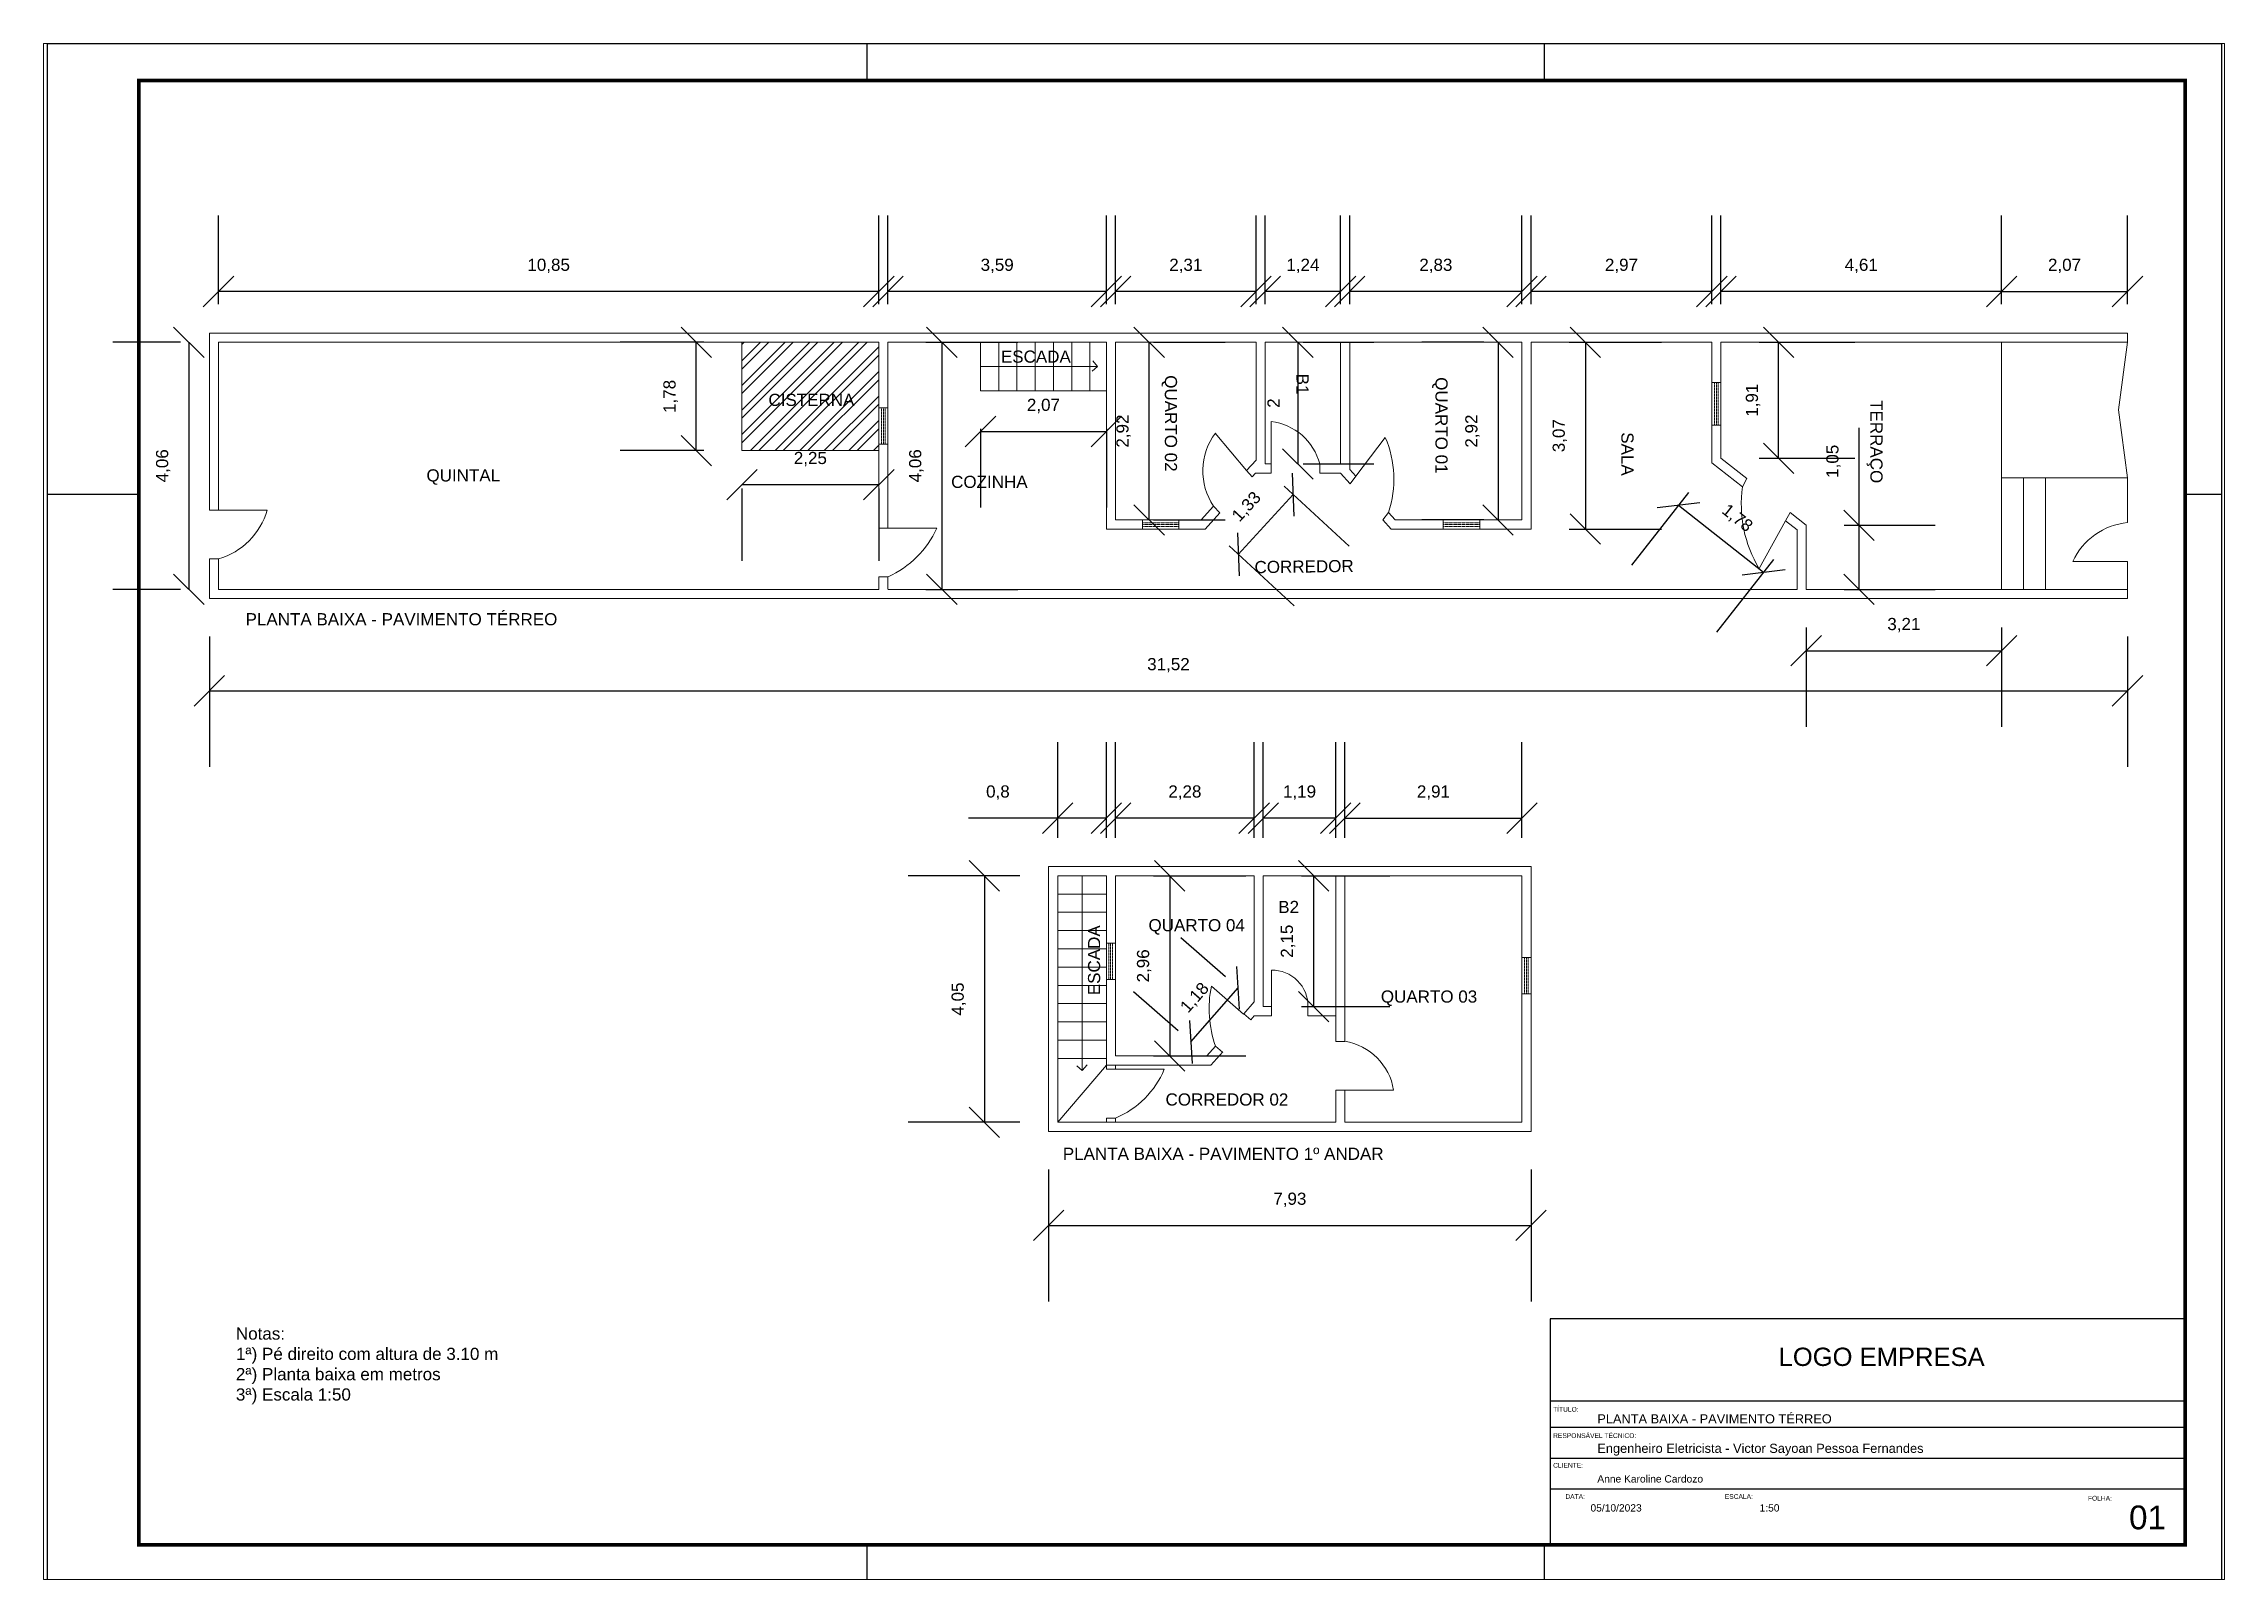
# Paper-space layout 'Layout1' of a CAD drawing. Header units: metres. Extents: x 57 to 29643, y 59 to 20891.
# The model-space entities are those that its viewports show. They can reach past a viewport. Long polylines and large blocks are cut down to what shows.
import ezdxf

# ---------------------------------------------------------------- set-up
doc = ezdxf.new("R2010")
doc.units = ezdxf.units.M
doc.linetypes.add('ACAD_ISO02W100', pattern=[15, 12, -3])
doc.layers.add('ARQ-FOLHA', color=7, linetype='Continuous')
for name, color, linetype, lineweight in [('JANELA', 250, 'Continuous', 15), ('PAREDES', 7, 'Continuous', 5), ('PORTAS', 8, 'Continuous', 5)]:
    doc.layers.add(name, color=color, linetype=linetype, lineweight=lineweight)
doc.styles.add('arial', font='arial.ttf')
doc.styles.get("Standard").update_dxf_attribs({"font": 'arial.ttf', "height": 0.2})
doc.dimstyles.new('ISO-25', dxfattribs={"dimtxt": 0.2, "dimasz": 0.5, "dimexe": 1.25, "dimexo": 0.625, "dimgap": 0.3, "dimtad": 1, "dimtxsty": 'Standard', "dimblk": 'OBLIQUE', "dimcen": 0.5, "dimadec": 0, "dimazin": 0, "dimtfac": 1, "dimtmove": 0, "dimatfit": 3, "dimldrblk": 'OBLIQUE', "dimfxl": 1, "dimarcsym": 0})

psp = doc.layouts.get("Layout1")

msp = doc.modelspace()

# ---------------------------------------------------------------- texts
at = {"layer": 'ARQ-FOLHA', "style": 'arial'}
for s, height, p in [('LOGO EMPRESA', 0.30079, (4162.872, 1416.791)), ('TÍTULO:', 0.0782, (4159.167, 1416.04)), ('PLANTA BAIXA - PAVIMENTO TÉRREO', 0.15039, (4159.893, 1415.847)), ('RESPONSÁVEL TÉCNICO:', 0.0782, (4159.167, 1415.607)), ('Engenheiro Eletricista - Victor Sayoan Pessoa Fernandes', 0.15039, (4159.893, 1415.363)), ('CLIENTE:', 0.0782, (4159.167, 1415.12)), ('Anne Karoline Cardozo', 0.12031, (4159.893, 1414.876)), ('DATA:', 0.0782, (4159.368, 1414.607)), ('05/10/2023', 0.1203, (4159.781, 1414.399)), ('ESCALA:', 0.0782, (4161.988, 1414.607)), ('1:50', 0.1203, (4162.559, 1414.399)), ('FOLHA:', 0.0782, (4167.955, 1414.579))]:
    msp.add_text(s, height=height, dxfattribs=at).set_placement(p)
msp.add_attdef('01', (4168.63, 1414.107), '01', height=0.391, dxfattribs=at)
at = {"layer": 'PAREDES', "char_height": 0.2, "attachment_point": 1}
for s, width, insert in [('ESCADA', 1.98707, (4150.093, 1433.474)), ('CISTERNA', 1.39339, (4146.273, 1432.763)), ('QUINTAL', 2.9231, (4140.654, 1431.522)), ('COZINHA', 1.84776, (4149.275, 1431.416)), ('PLANTA BAIXA - PAVIMENTO TÉRREO', 7.99162, (4137.682, 1429.159)), ('B2', 0.73094, (4154.65, 1424.432)), ('QUARTO 04', 1.61272, (4152.518, 1424.132)), ('QUARTO 03', 1.99575, (4156.336, 1422.96)), ('CORREDOR 02', 2.0304, (4152.798, 1421.269)), ('PLANTA BAIXA - PAVIMENTO 1º ANDAR', 6.00876, (4151.11, 1420.377)), ('Notas:\\P1ª) Pé direito com altura de 3.10 m\\P2ª) Planta baixa em metros\\P3ª) Escala 1:50', 6.61735, (4137.523, 1417.423))]:
    msp.add_mtext_dynamic_manual_height_columns(s, width=width, gutter_width=1, heights=[0], dxfattribs=dict(at, insert=insert))
for s, width, gutter_width, insert, rotation in [('QUARTO 02', 1.56444, 1, (4152.987, 1433.068), 270), ('B1', 0.8643, 1, (4155.15, 1433.093), 270), ('QUARTO 01', 2.40109, 1.5, (4157.433, 1433.036), 270), ('TERRAÇO', 2.61891, 12.5, (4164.58, 1432.659), 270), ('SALA', 2.86395, 1.5, (4160.488, 1432.131), 270), ('CORREDOR', 2.60757, 1, (4154.259, 1430.015), 0.7318), ('ESCADA', 2.0304, 1, (4151.524, 1422.882), 90)]:
    msp.add_mtext_dynamic_manual_height_columns(s, width=width, gutter_width=gutter_width, heights=[0], dxfattribs=dict(at, insert=insert, rotation=rotation))

# ---------------------------------------------------------------- blocks, each defined once
blk = doc.blocks.new('FOLHA A2')
at = {"layer": 'ARQ-FOLHA'}
for p, q in [((594, 0), (0, 0)), ((0, 0), (0, -420)), ((224, -10), (224, 0)), ((409, -10), (409, 0)), ((594, -420), (594, 0)), ((0, -123), (25, -123)), ((584, -123), (594, -123)), ((224, -420), (224, -410)), ((409, -420), (409, -410)), ((0, -420), (594, -420))]:
    blk.add_line(p, q, dxfattribs=at)
at = {"layer": 'ARQ-FOLHA', "const_width": 1}
blk.add_lwpolyline([(25, -410), (584, -410), (584, -10), (25, -10), (25, -410)], dxfattribs=at)
blk = doc.blocks.new('_Oblique')
at = {"color": 0, "linetype": 'ByBlock', "lineweight": -2}
blk.add_line((-0.5, -0.5), (0.5, 0.5), dxfattribs=at)
blk = doc.blocks.new('*D18')
at = {"layer": 'Defpoints', "color": 0, "transparency": 16777216}
for p in [(4137.087, 1429.4), (4168.605, 1429.4), (4168.605, 1427.883)]:
    blk.add_point(p, dxfattribs=at)
at = {"layer": 'PAREDES', "color": 0, "lineweight": -2, "transparency": 16777216}
for p, q in [((4137.087, 1428.775), (4137.087, 1426.633)), ((4168.605, 1428.775), (4168.605, 1426.633)), ((4137.087, 1427.883), (4168.605, 1427.883))]:
    blk.add_line(p, q, dxfattribs=at)
at = {"layer": 'PAREDES', "color": 0, "lineweight": -2, "transparency": 16777216, "xscale": 0.5, "yscale": 0.5, "zscale": 0.5, "rotation": 180}
blk.add_blockref('_Oblique', (4137.087, 1427.883), dxfattribs=at)
at = {"layer": 'PAREDES', "color": 0, "lineweight": -2, "transparency": 16777216, "xscale": 0.5, "yscale": 0.5, "zscale": 0.5}
blk.add_blockref('_Oblique', (4168.605, 1427.883), dxfattribs=at)
at = {"layer": 'PAREDES', "color": 0, "transparency": 16777216, "insert": (4152.846, 1428.303), "char_height": 0.2, "attachment_point": 5}
blk.add_mtext('31,52', dxfattribs=at)
blk = doc.blocks.new('*D19')
at = {"layer": 'Defpoints', "color": 0, "transparency": 16777216}
for p in [(4168.605, 1434.444), (4166.535, 1433.61), (4168.605, 1433.61)]:
    blk.add_point(p, dxfattribs=at)
at = {"layer": 'PAREDES', "color": 0, "lineweight": -2, "transparency": 16777216}
for p, q in [((4166.535, 1434.235), (4166.535, 1435.694)), ((4168.605, 1434.235), (4168.605, 1435.694)), ((4166.535, 1434.444), (4168.605, 1434.444))]:
    blk.add_line(p, q, dxfattribs=at)
at = {"layer": 'PAREDES', "color": 0, "lineweight": -2, "transparency": 16777216, "xscale": 0.5, "yscale": 0.5, "zscale": 0.5, "rotation": 180}
blk.add_blockref('_Oblique', (4166.535, 1434.444), dxfattribs=at)
at = {"layer": 'PAREDES', "color": 0, "lineweight": -2, "transparency": 16777216, "xscale": 0.5, "yscale": 0.5, "zscale": 0.5}
blk.add_blockref('_Oblique', (4168.605, 1434.444), dxfattribs=at)
at = {"layer": 'PAREDES', "color": 0, "transparency": 16777216, "insert": (4167.57, 1434.864), "char_height": 0.2, "attachment_point": 5}
blk.add_mtext('2,07', dxfattribs=at)
blk = doc.blocks.new('*D20')
at = {"layer": 'Defpoints', "color": 0, "transparency": 16777216}
for p in [(4161.925, 1434.444), (4161.925, 1433.61), (4166.535, 1433.61)]:
    blk.add_point(p, dxfattribs=at)
at = {"layer": 'PAREDES', "color": 0, "lineweight": -2, "transparency": 16777216}
for p, q in [((4161.925, 1434.235), (4161.925, 1435.694)), ((4166.535, 1434.235), (4166.535, 1435.694)), ((4166.535, 1434.444), (4161.925, 1434.444))]:
    blk.add_line(p, q, dxfattribs=at)
at = {"layer": 'PAREDES', "color": 0, "lineweight": -2, "transparency": 16777216, "xscale": 0.5, "yscale": 0.5, "zscale": 0.5, "rotation": 180}
blk.add_blockref('_Oblique', (4161.925, 1434.444), dxfattribs=at)
at = {"layer": 'PAREDES', "color": 0, "lineweight": -2, "transparency": 16777216, "xscale": 0.5, "yscale": 0.5, "zscale": 0.5}
blk.add_blockref('_Oblique', (4166.535, 1434.444), dxfattribs=at)
at = {"layer": 'PAREDES', "color": 0, "transparency": 16777216, "insert": (4164.23, 1434.864), "char_height": 0.2, "attachment_point": 5}
blk.add_mtext('4,61', dxfattribs=at)
blk = doc.blocks.new('*D21')
at = {"layer": 'Defpoints', "color": 0, "transparency": 16777216}
for p in [(4158.805, 1434.444), (4158.805, 1433.61), (4161.775, 1433.61)]:
    blk.add_point(p, dxfattribs=at)
at = {"layer": 'PAREDES', "color": 0, "lineweight": -2, "transparency": 16777216}
for p, q in [((4158.805, 1434.235), (4158.805, 1435.694)), ((4161.775, 1434.235), (4161.775, 1435.694)), ((4161.775, 1434.444), (4158.805, 1434.444))]:
    blk.add_line(p, q, dxfattribs=at)
at = {"layer": 'PAREDES', "color": 0, "lineweight": -2, "transparency": 16777216, "xscale": 0.5, "yscale": 0.5, "zscale": 0.5, "rotation": 180}
blk.add_blockref('_Oblique', (4158.805, 1434.444), dxfattribs=at)
at = {"layer": 'PAREDES', "color": 0, "lineweight": -2, "transparency": 16777216, "xscale": 0.5, "yscale": 0.5, "zscale": 0.5}
blk.add_blockref('_Oblique', (4161.775, 1434.444), dxfattribs=at)
at = {"layer": 'PAREDES', "color": 0, "transparency": 16777216, "insert": (4160.29, 1434.864), "char_height": 0.2, "attachment_point": 5}
blk.add_mtext('2,97', dxfattribs=at)
blk = doc.blocks.new('*D22')
at = {"layer": 'Defpoints', "color": 0, "transparency": 16777216}
for p in [(4155.825, 1434.444), (4155.825, 1433.61), (4158.655, 1433.61)]:
    blk.add_point(p, dxfattribs=at)
at = {"layer": 'PAREDES', "color": 0, "lineweight": -2, "transparency": 16777216}
for p, q in [((4155.825, 1434.235), (4155.825, 1435.694)), ((4158.655, 1434.235), (4158.655, 1435.694)), ((4158.655, 1434.444), (4155.825, 1434.444))]:
    blk.add_line(p, q, dxfattribs=at)
at = {"layer": 'PAREDES', "color": 0, "lineweight": -2, "transparency": 16777216, "xscale": 0.5, "yscale": 0.5, "zscale": 0.5, "rotation": 180}
blk.add_blockref('_Oblique', (4155.825, 1434.444), dxfattribs=at)
at = {"layer": 'PAREDES', "color": 0, "lineweight": -2, "transparency": 16777216, "xscale": 0.5, "yscale": 0.5, "zscale": 0.5}
blk.add_blockref('_Oblique', (4158.655, 1434.444), dxfattribs=at)
at = {"layer": 'PAREDES', "color": 0, "transparency": 16777216, "insert": (4157.24, 1434.864), "char_height": 0.2, "attachment_point": 5}
blk.add_mtext('2,83', dxfattribs=at)
blk = doc.blocks.new('*D23')
at = {"layer": 'Defpoints', "color": 0, "transparency": 16777216}
for p in [(4154.435, 1434.444), (4154.435, 1433.61), (4155.675, 1433.61)]:
    blk.add_point(p, dxfattribs=at)
at = {"layer": 'PAREDES', "color": 0, "lineweight": -2, "transparency": 16777216}
for p, q in [((4154.435, 1434.235), (4154.435, 1435.694)), ((4155.675, 1434.235), (4155.675, 1435.694)), ((4155.675, 1434.444), (4154.435, 1434.444))]:
    blk.add_line(p, q, dxfattribs=at)
at = {"layer": 'PAREDES', "color": 0, "lineweight": -2, "transparency": 16777216, "xscale": 0.5, "yscale": 0.5, "zscale": 0.5, "rotation": 180}
blk.add_blockref('_Oblique', (4154.435, 1434.444), dxfattribs=at)
at = {"layer": 'PAREDES', "color": 0, "lineweight": -2, "transparency": 16777216, "xscale": 0.5, "yscale": 0.5, "zscale": 0.5}
blk.add_blockref('_Oblique', (4155.675, 1434.444), dxfattribs=at)
at = {"layer": 'PAREDES', "color": 0, "transparency": 16777216, "insert": (4155.055, 1434.864), "char_height": 0.2, "attachment_point": 5}
blk.add_mtext('1,24', dxfattribs=at)
blk = doc.blocks.new('*D24')
at = {"layer": 'Defpoints', "color": 0, "transparency": 16777216}
for p in [(4151.977, 1434.444), (4151.977, 1433.61), (4154.285, 1433.61)]:
    blk.add_point(p, dxfattribs=at)
at = {"layer": 'PAREDES', "color": 0, "lineweight": -2, "transparency": 16777216}
for p, q in [((4151.977, 1434.235), (4151.977, 1435.694)), ((4154.285, 1434.235), (4154.285, 1435.694)), ((4154.285, 1434.444), (4151.977, 1434.444))]:
    blk.add_line(p, q, dxfattribs=at)
at = {"layer": 'PAREDES', "color": 0, "lineweight": -2, "transparency": 16777216, "xscale": 0.5, "yscale": 0.5, "zscale": 0.5, "rotation": 180}
blk.add_blockref('_Oblique', (4151.977, 1434.444), dxfattribs=at)
at = {"layer": 'PAREDES', "color": 0, "lineweight": -2, "transparency": 16777216, "xscale": 0.5, "yscale": 0.5, "zscale": 0.5}
blk.add_blockref('_Oblique', (4154.285, 1434.444), dxfattribs=at)
at = {"layer": 'PAREDES', "color": 0, "transparency": 16777216, "insert": (4153.131, 1434.864), "char_height": 0.2, "attachment_point": 5}
blk.add_mtext('2,31', dxfattribs=at)
blk = doc.blocks.new('*D25')
at = {"layer": 'Defpoints', "color": 0, "transparency": 16777216}
for p in [(4148.237, 1434.444), (4148.237, 1433.61), (4151.827, 1433.61)]:
    blk.add_point(p, dxfattribs=at)
at = {"layer": 'PAREDES', "color": 0, "lineweight": -2, "transparency": 16777216}
for p, q in [((4148.237, 1434.235), (4148.237, 1435.694)), ((4151.827, 1434.235), (4151.827, 1435.694)), ((4151.827, 1434.444), (4148.237, 1434.444))]:
    blk.add_line(p, q, dxfattribs=at)
at = {"layer": 'PAREDES', "color": 0, "lineweight": -2, "transparency": 16777216, "xscale": 0.5, "yscale": 0.5, "zscale": 0.5, "rotation": 180}
blk.add_blockref('_Oblique', (4148.237, 1434.444), dxfattribs=at)
at = {"layer": 'PAREDES', "color": 0, "lineweight": -2, "transparency": 16777216, "xscale": 0.5, "yscale": 0.5, "zscale": 0.5}
blk.add_blockref('_Oblique', (4151.827, 1434.444), dxfattribs=at)
at = {"layer": 'PAREDES', "color": 0, "transparency": 16777216, "insert": (4150.032, 1434.864), "char_height": 0.2, "attachment_point": 5}
blk.add_mtext('3,59', dxfattribs=at)
blk = doc.blocks.new('*D26')
at = {"layer": 'Defpoints', "color": 0, "transparency": 16777216}
for p in [(4137.237, 1434.444), (4137.237, 1433.61), (4148.087, 1433.61)]:
    blk.add_point(p, dxfattribs=at)
at = {"layer": 'PAREDES', "color": 0, "lineweight": -2, "transparency": 16777216}
for p, q in [((4137.237, 1434.235), (4137.237, 1435.694)), ((4148.087, 1434.235), (4148.087, 1435.694)), ((4148.087, 1434.444), (4137.237, 1434.444))]:
    blk.add_line(p, q, dxfattribs=at)
at = {"layer": 'PAREDES', "color": 0, "lineweight": -2, "transparency": 16777216, "xscale": 0.5, "yscale": 0.5, "zscale": 0.5, "rotation": 180}
blk.add_blockref('_Oblique', (4137.237, 1434.444), dxfattribs=at)
at = {"layer": 'PAREDES', "color": 0, "lineweight": -2, "transparency": 16777216, "xscale": 0.5, "yscale": 0.5, "zscale": 0.5}
blk.add_blockref('_Oblique', (4148.087, 1434.444), dxfattribs=at)
at = {"layer": 'PAREDES', "color": 0, "transparency": 16777216, "insert": (4142.662, 1434.864), "char_height": 0.2, "attachment_point": 5}
blk.add_mtext('10,85', dxfattribs=at)
blk = doc.blocks.new('*D27')
at = {"layer": 'Defpoints', "color": 0, "transparency": 16777216}
for p in [(4137.237, 1433.61), (4136.75, 1429.55), (4137.237, 1429.55)]:
    blk.add_point(p, dxfattribs=at)
at = {"layer": 'PAREDES', "color": 0, "lineweight": -2, "transparency": 16777216}
for p, q in [((4136.612, 1433.61), (4135.5, 1433.61)), ((4136.75, 1433.61), (4136.75, 1429.55)), ((4136.612, 1429.55), (4135.5, 1429.55))]:
    blk.add_line(p, q, dxfattribs=at)
at = {"layer": 'PAREDES', "color": 0, "lineweight": -2, "transparency": 16777216, "xscale": 0.5, "yscale": 0.5, "zscale": 0.5}
for p, rotation in [((4136.75, 1433.61), 90), ((4136.75, 1429.55), 270)]:
    blk.add_blockref('_Oblique', p, dxfattribs=dict(at, rotation=rotation))
at = {"layer": 'PAREDES', "color": 0, "transparency": 16777216, "insert": (4136.329, 1431.58), "char_height": 0.2, "attachment_point": 5, "rotation": 90}
blk.add_mtext('4,06', dxfattribs=at)
blk = doc.blocks.new('*D28')
at = {"layer": 'Defpoints', "color": 0, "transparency": 16777216}
for p in [(4145.087, 1433.61), (4145.837, 1433.61), (4145.837, 1431.83)]:
    blk.add_point(p, dxfattribs=at)
at = {"layer": 'PAREDES', "color": 0, "lineweight": -2, "transparency": 16777216}
for p, q in [((4145.212, 1433.61), (4143.837, 1433.61)), ((4145.087, 1431.83), (4145.087, 1433.61)), ((4145.212, 1431.83), (4143.837, 1431.83))]:
    blk.add_line(p, q, dxfattribs=at)
at = {"layer": 'PAREDES', "color": 0, "lineweight": -2, "transparency": 16777216, "xscale": 0.5, "yscale": 0.5, "zscale": 0.5}
for p, rotation in [((4145.087, 1433.61), 90), ((4145.087, 1431.83), 270)]:
    blk.add_blockref('_Oblique', p, dxfattribs=dict(at, rotation=rotation))
at = {"layer": 'PAREDES', "color": 0, "transparency": 16777216, "insert": (4144.666, 1432.72), "char_height": 0.2, "attachment_point": 5, "rotation": 90}
blk.add_mtext('1,78', dxfattribs=at)
blk = doc.blocks.new('*D29')
at = {"layer": 'Defpoints', "color": 0, "transparency": 16777216}
for p in [(4145.837, 1431.83), (4148.087, 1431.83), (4148.087, 1431.27)]:
    blk.add_point(p, dxfattribs=at)
at = {"layer": 'PAREDES', "color": 0, "lineweight": -2, "transparency": 16777216}
for p, q in [((4145.837, 1431.27), (4148.087, 1431.27)), ((4145.837, 1431.205), (4145.837, 1430.02)), ((4148.087, 1431.205), (4148.087, 1430.02))]:
    blk.add_line(p, q, dxfattribs=at)
at = {"layer": 'PAREDES', "color": 0, "lineweight": -2, "transparency": 16777216, "xscale": 0.5, "yscale": 0.5, "zscale": 0.5, "rotation": 180}
blk.add_blockref('_Oblique', (4145.837, 1431.27), dxfattribs=at)
at = {"layer": 'PAREDES', "color": 0, "lineweight": -2, "transparency": 16777216, "xscale": 0.5, "yscale": 0.5, "zscale": 0.5}
blk.add_blockref('_Oblique', (4148.087, 1431.27), dxfattribs=at)
at = {"layer": 'PAREDES', "color": 0, "transparency": 16777216, "insert": (4146.962, 1431.69), "char_height": 0.2, "attachment_point": 5}
blk.add_mtext('2,25', dxfattribs=at)
blk = doc.blocks.new('*D30')
at = {"layer": 'Defpoints', "color": 0, "transparency": 16777216}
for p in [(4148.237, 1433.61), (4148.237, 1429.55), (4149.123, 1429.55)]:
    blk.add_point(p, dxfattribs=at)
at = {"layer": 'PAREDES', "color": 0, "lineweight": -2, "transparency": 16777216}
for p, q in [((4148.862, 1433.61), (4150.373, 1433.61)), ((4149.123, 1433.61), (4149.123, 1429.55)), ((4148.862, 1429.55), (4150.373, 1429.55))]:
    blk.add_line(p, q, dxfattribs=at)
at = {"layer": 'PAREDES', "color": 0, "lineweight": -2, "transparency": 16777216, "xscale": 0.5, "yscale": 0.5, "zscale": 0.5}
for p, rotation in [((4149.123, 1433.61), 90), ((4149.123, 1429.55), 270)]:
    blk.add_blockref('_Oblique', p, dxfattribs=dict(at, rotation=rotation))
at = {"layer": 'PAREDES', "color": 0, "transparency": 16777216, "insert": (4148.703, 1431.58), "char_height": 0.2, "attachment_point": 5, "rotation": 90}
blk.add_mtext('4,06', dxfattribs=at)
blk = doc.blocks.new('*D31')
at = {"layer": 'Defpoints', "color": 0, "transparency": 16777216}
for p in [(4149.757, 1432.81), (4151.827, 1432.81), (4151.827, 1432.143)]:
    blk.add_point(p, dxfattribs=at)
at = {"layer": 'PAREDES', "color": 0, "lineweight": -2, "transparency": 16777216}
for p, q in [((4149.757, 1432.185), (4149.757, 1430.893)), ((4149.757, 1432.143), (4151.827, 1432.143)), ((4151.827, 1432.185), (4151.827, 1430.893))]:
    blk.add_line(p, q, dxfattribs=at)
at = {"layer": 'PAREDES', "color": 0, "lineweight": -2, "transparency": 16777216, "xscale": 0.5, "yscale": 0.5, "zscale": 0.5, "rotation": 180}
blk.add_blockref('_Oblique', (4149.757, 1432.143), dxfattribs=at)
at = {"layer": 'PAREDES', "color": 0, "lineweight": -2, "transparency": 16777216, "xscale": 0.5, "yscale": 0.5, "zscale": 0.5}
blk.add_blockref('_Oblique', (4151.827, 1432.143), dxfattribs=at)
at = {"layer": 'PAREDES', "color": 0, "transparency": 16777216, "insert": (4150.792, 1432.563), "char_height": 0.2, "attachment_point": 5}
blk.add_mtext('2,07', dxfattribs=at)
blk = doc.blocks.new('*D32')
at = {"layer": 'Defpoints', "color": 0, "transparency": 16777216}
for p in [(4151.977, 1433.61), (4152.53, 1433.61), (4151.977, 1430.69)]:
    blk.add_point(p, dxfattribs=at)
at = {"layer": 'PAREDES', "color": 0, "lineweight": -2, "transparency": 16777216}
for p, q in [((4152.53, 1430.69), (4152.53, 1433.61)), ((4152.602, 1433.61), (4153.78, 1433.61)), ((4152.602, 1430.69), (4153.78, 1430.69))]:
    blk.add_line(p, q, dxfattribs=at)
at = {"layer": 'PAREDES', "color": 0, "lineweight": -2, "transparency": 16777216, "xscale": 0.5, "yscale": 0.5, "zscale": 0.5}
for p, rotation in [((4152.53, 1433.61), 90), ((4152.53, 1430.69), 270)]:
    blk.add_blockref('_Oblique', p, dxfattribs=dict(at, rotation=rotation))
at = {"layer": 'PAREDES', "color": 0, "transparency": 16777216, "insert": (4152.109, 1432.15), "char_height": 0.2, "attachment_point": 5, "rotation": 90}
blk.add_mtext('2,92', dxfattribs=at)
blk = doc.blocks.new('*D33')
at = {"layer": 'Defpoints', "color": 0, "transparency": 16777216}
for p in [(4154.435, 1433.61), (4154.435, 1431.61), (4154.972, 1431.61)]:
    blk.add_point(p, dxfattribs=at)
at = {"layer": 'PAREDES', "color": 0, "lineweight": -2, "transparency": 16777216}
for p, q in [((4154.972, 1433.61), (4154.972, 1431.61)), ((4155.06, 1433.61), (4156.222, 1433.61)), ((4155.06, 1431.61), (4156.222, 1431.61))]:
    blk.add_line(p, q, dxfattribs=at)
at = {"layer": 'PAREDES', "color": 0, "lineweight": -2, "transparency": 16777216, "xscale": 0.5, "yscale": 0.5, "zscale": 0.5}
for p, rotation in [((4154.972, 1433.61), 90), ((4154.972, 1431.61), 270)]:
    blk.add_blockref('_Oblique', p, dxfattribs=dict(at, rotation=rotation))
at = {"layer": 'PAREDES', "color": 0, "transparency": 16777216, "insert": (4154.572, 1432.61), "char_height": 0.2, "attachment_point": 5, "rotation": 90}
blk.add_mtext('2', dxfattribs=at)
blk = doc.blocks.new('*D34')
at = {"layer": 'Defpoints', "color": 0, "transparency": 16777216}
for p in [(4158.655, 1433.61), (4158.262, 1430.69), (4158.655, 1430.69)]:
    blk.add_point(p, dxfattribs=at)
at = {"layer": 'PAREDES', "color": 0, "lineweight": -2, "transparency": 16777216}
for p, q in [((4158.03, 1433.61), (4157.012, 1433.61)), ((4158.262, 1433.61), (4158.262, 1430.69)), ((4158.03, 1430.69), (4157.012, 1430.69))]:
    blk.add_line(p, q, dxfattribs=at)
at = {"layer": 'PAREDES', "color": 0, "lineweight": -2, "transparency": 16777216, "xscale": 0.5, "yscale": 0.5, "zscale": 0.5}
for p, rotation in [((4158.262, 1433.61), 90), ((4158.262, 1430.69), 270)]:
    blk.add_blockref('_Oblique', p, dxfattribs=dict(at, rotation=rotation))
at = {"layer": 'PAREDES', "color": 0, "transparency": 16777216, "insert": (4157.842, 1432.15), "char_height": 0.2, "attachment_point": 5, "rotation": 90}
blk.add_mtext('2,92', dxfattribs=at)
blk = doc.blocks.new('*D35')
at = {"layer": 'Defpoints', "color": 0, "transparency": 16777216}
for p in [(4158.805, 1433.61), (4158.805, 1430.54), (4159.697, 1430.54)]:
    blk.add_point(p, dxfattribs=at)
at = {"layer": 'PAREDES', "color": 0, "lineweight": -2, "transparency": 16777216}
for p, q in [((4159.43, 1433.61), (4160.947, 1433.61)), ((4159.697, 1433.61), (4159.697, 1430.54)), ((4159.43, 1430.54), (4160.947, 1430.54))]:
    blk.add_line(p, q, dxfattribs=at)
at = {"layer": 'PAREDES', "color": 0, "lineweight": -2, "transparency": 16777216, "xscale": 0.5, "yscale": 0.5, "zscale": 0.5}
for p, rotation in [((4159.697, 1433.61), 90), ((4159.697, 1430.54), 270)]:
    blk.add_blockref('_Oblique', p, dxfattribs=dict(at, rotation=rotation))
at = {"layer": 'PAREDES', "color": 0, "transparency": 16777216, "insert": (4159.277, 1432.075), "char_height": 0.2, "attachment_point": 5, "rotation": 90}
blk.add_mtext('3,07', dxfattribs=at)
blk = doc.blocks.new('*D36')
at = {"layer": 'Defpoints', "color": 0, "transparency": 16777216}
for p in [(4163.325, 1429.55), (4166.535, 1429.55), (4166.535, 1428.542)]:
    blk.add_point(p, dxfattribs=at)
at = {"layer": 'PAREDES', "color": 0, "lineweight": -2, "transparency": 16777216}
for p, q in [((4163.325, 1428.925), (4163.325, 1427.292)), ((4166.535, 1428.925), (4166.535, 1427.292)), ((4163.325, 1428.542), (4166.535, 1428.542))]:
    blk.add_line(p, q, dxfattribs=at)
at = {"layer": 'PAREDES', "color": 0, "lineweight": -2, "transparency": 16777216, "xscale": 0.5, "yscale": 0.5, "zscale": 0.5, "rotation": 180}
blk.add_blockref('_Oblique', (4163.325, 1428.542), dxfattribs=at)
at = {"layer": 'PAREDES', "color": 0, "lineweight": -2, "transparency": 16777216, "xscale": 0.5, "yscale": 0.5, "zscale": 0.5}
blk.add_blockref('_Oblique', (4166.535, 1428.542), dxfattribs=at)
at = {"layer": 'PAREDES', "color": 0, "transparency": 16777216, "insert": (4164.93, 1428.962), "char_height": 0.2, "attachment_point": 5}
blk.add_mtext('3,21', dxfattribs=at)
blk = doc.blocks.new('*D37')
at = {"layer": 'Defpoints', "color": 0, "transparency": 16777216}
for p in [(4161.925, 1433.61), (4162.872, 1433.61), (4161.925, 1431.703)]:
    blk.add_point(p, dxfattribs=at)
at = {"layer": 'PAREDES', "color": 0, "lineweight": -2, "transparency": 16777216}
for p, q in [((4162.55, 1433.61), (4164.122, 1433.61)), ((4162.872, 1431.703), (4162.872, 1433.61)), ((4162.55, 1431.703), (4164.122, 1431.703))]:
    blk.add_line(p, q, dxfattribs=at)
at = {"layer": 'PAREDES', "color": 0, "lineweight": -2, "transparency": 16777216, "xscale": 0.5, "yscale": 0.5, "zscale": 0.5}
for p, rotation in [((4162.872, 1433.61), 90), ((4162.872, 1431.703), 270)]:
    blk.add_blockref('_Oblique', p, dxfattribs=dict(at, rotation=rotation))
at = {"layer": 'PAREDES', "color": 0, "transparency": 16777216, "insert": (4162.452, 1432.657), "char_height": 0.2, "attachment_point": 5, "rotation": 90}
blk.add_mtext('1,91', dxfattribs=at)
blk = doc.blocks.new('*D38')
at = {"layer": 'Defpoints', "color": 0, "transparency": 16777216}
for p in [(4163.325, 1430.603), (4164.194, 1430.603), (4163.325, 1429.55)]:
    blk.add_point(p, dxfattribs=at)
at = {"layer": 'PAREDES', "color": 0, "lineweight": -2, "transparency": 16777216}
for p, q in [((4164.194, 1430.603), (4164.194, 1432.205)), ((4163.95, 1430.603), (4165.444, 1430.603)), ((4164.194, 1429.55), (4164.194, 1430.603)), ((4163.95, 1429.55), (4165.444, 1429.55))]:
    blk.add_line(p, q, dxfattribs=at)
at = {"layer": 'PAREDES', "color": 0, "lineweight": -2, "transparency": 16777216, "xscale": 0.5, "yscale": 0.5, "zscale": 0.5}
for p, rotation in [((4164.194, 1430.603), 90), ((4164.194, 1429.55), 270)]:
    blk.add_blockref('_Oblique', p, dxfattribs=dict(at, rotation=rotation))
at = {"layer": 'PAREDES', "color": 0, "transparency": 16777216, "insert": (4163.774, 1431.654), "char_height": 0.2, "attachment_point": 5, "rotation": 90}
blk.add_mtext('1,05', dxfattribs=at)
blk = doc.blocks.new('*D39')
at = {"layer": 'Defpoints', "color": 0, "transparency": 16777216}
for p in [(4161.775, 1431.63), (4163.175, 1430.53), (4162.626, 1429.832)]:
    blk.add_point(p, dxfattribs=at)
at = {"layer": 'PAREDES', "color": 0, "lineweight": -2, "transparency": 16777216}
for p, q in [((4161.389, 1431.139), (4160.454, 1429.949)), ((4161.226, 1430.932), (4162.626, 1429.832)), ((4162.789, 1430.039), (4161.854, 1428.849))]:
    blk.add_line(p, q, dxfattribs=at)
at = {"layer": 'PAREDES', "color": 0, "lineweight": -2, "transparency": 16777216, "xscale": 0.5, "yscale": 0.5, "zscale": 0.5}
for p, rotation in [((4161.226, 1430.932), 141.8427734126375), ((4162.626, 1429.832), 321.8427734126375)]:
    blk.add_blockref('_Oblique', p, dxfattribs=dict(at, rotation=rotation))
at = {"layer": 'PAREDES', "color": 0, "transparency": 16777216, "insert": (4162.186, 1430.712), "char_height": 0.2, "attachment_point": 5, "rotation": 321.8428}
blk.add_mtext('1,78', dxfattribs=at)
blk = doc.blocks.new('*D40')
at = {"layer": 'Defpoints', "color": 0, "transparency": 16777216}
for p in [(4154.285, 1431.672), (4154.898, 1431.107), (4153.381, 1430.69)]:
    blk.add_point(p, dxfattribs=at)
at = {"layer": 'PAREDES', "color": 0, "lineweight": -2, "transparency": 16777216}
for p, q in [((4154.745, 1431.248), (4155.818, 1430.26)), ((4153.994, 1430.125), (4154.898, 1431.107)), ((4153.841, 1430.267), (4154.914, 1429.278))]:
    blk.add_line(p, q, dxfattribs=at)
at = {"layer": 'PAREDES', "color": 0, "lineweight": -2, "transparency": 16777216, "xscale": 0.5, "yscale": 0.5, "zscale": 0.5}
for p, rotation in [((4154.898, 1431.107), 47.35768746748315), ((4153.994, 1430.125), 227.3576874674832)]:
    blk.add_blockref('_Oblique', p, dxfattribs=dict(at, rotation=rotation))
at = {"layer": 'PAREDES', "color": 0, "transparency": 16777216, "insert": (4154.137, 1430.901), "char_height": 0.2, "attachment_point": 5, "rotation": 47.3577}
blk.add_mtext('1,33', dxfattribs=at)
blk = doc.blocks.new('*D41')
at = {"layer": 'Defpoints', "color": 0, "transparency": 16777216}
for p in [(4150.877, 1420.644), (4158.805, 1420.644), (4158.805, 1419.1)]:
    blk.add_point(p, dxfattribs=at)
at = {"layer": 'PAREDES', "color": 0, "lineweight": -2, "transparency": 16777216}
for p, q in [((4150.877, 1420.019), (4150.877, 1417.85)), ((4158.805, 1420.019), (4158.805, 1417.85)), ((4150.877, 1419.1), (4158.805, 1419.1))]:
    blk.add_line(p, q, dxfattribs=at)
at = {"layer": 'PAREDES', "color": 0, "lineweight": -2, "transparency": 16777216, "xscale": 0.5, "yscale": 0.5, "zscale": 0.5, "rotation": 180}
blk.add_blockref('_Oblique', (4150.877, 1419.1), dxfattribs=at)
at = {"layer": 'PAREDES', "color": 0, "lineweight": -2, "transparency": 16777216, "xscale": 0.5, "yscale": 0.5, "zscale": 0.5}
blk.add_blockref('_Oblique', (4158.805, 1419.1), dxfattribs=at)
at = {"layer": 'PAREDES', "color": 0, "transparency": 16777216, "insert": (4154.841, 1419.52), "char_height": 0.2, "attachment_point": 5}
blk.add_mtext('7,93', dxfattribs=at)
blk = doc.blocks.new('*D42')
at = {"layer": 'Defpoints', "color": 0, "transparency": 16777216}
for p in [(4158.655, 1425.79), (4155.745, 1424.844), (4158.655, 1424.844)]:
    blk.add_point(p, dxfattribs=at)
at = {"layer": 'PAREDES', "color": 0, "lineweight": -2, "transparency": 16777216}
for p, q in [((4155.745, 1425.469), (4155.745, 1427.04)), ((4158.655, 1425.469), (4158.655, 1427.04)), ((4155.745, 1425.79), (4158.655, 1425.79))]:
    blk.add_line(p, q, dxfattribs=at)
at = {"layer": 'PAREDES', "color": 0, "lineweight": -2, "transparency": 16777216, "xscale": 0.5, "yscale": 0.5, "zscale": 0.5, "rotation": 180}
blk.add_blockref('_Oblique', (4155.745, 1425.79), dxfattribs=at)
at = {"layer": 'PAREDES', "color": 0, "lineweight": -2, "transparency": 16777216, "xscale": 0.5, "yscale": 0.5, "zscale": 0.5}
blk.add_blockref('_Oblique', (4158.655, 1425.79), dxfattribs=at)
at = {"layer": 'PAREDES', "color": 0, "transparency": 16777216, "insert": (4157.2, 1426.211), "char_height": 0.2, "attachment_point": 5}
blk.add_mtext('2,91', dxfattribs=at)
blk = doc.blocks.new('*D43')
at = {"layer": 'Defpoints', "color": 0, "transparency": 16777216}
for p in [(4154.405, 1425.79), (4154.405, 1424.844), (4155.595, 1424.844)]:
    blk.add_point(p, dxfattribs=at)
at = {"layer": 'PAREDES', "color": 0, "lineweight": -2, "transparency": 16777216}
for p, q in [((4154.405, 1425.469), (4154.405, 1427.04)), ((4155.595, 1425.469), (4155.595, 1427.04)), ((4155.595, 1425.79), (4154.405, 1425.79))]:
    blk.add_line(p, q, dxfattribs=at)
at = {"layer": 'PAREDES', "color": 0, "lineweight": -2, "transparency": 16777216, "xscale": 0.5, "yscale": 0.5, "zscale": 0.5, "rotation": 180}
blk.add_blockref('_Oblique', (4154.405, 1425.79), dxfattribs=at)
at = {"layer": 'PAREDES', "color": 0, "lineweight": -2, "transparency": 16777216, "xscale": 0.5, "yscale": 0.5, "zscale": 0.5}
blk.add_blockref('_Oblique', (4155.595, 1425.79), dxfattribs=at)
at = {"layer": 'PAREDES', "color": 0, "transparency": 16777216, "insert": (4155, 1426.211), "char_height": 0.2, "attachment_point": 5}
blk.add_mtext('1,19', dxfattribs=at)
blk = doc.blocks.new('*D44')
at = {"layer": 'Defpoints', "color": 0, "transparency": 16777216}
for p in [(4151.977, 1425.79), (4151.977, 1424.844), (4154.255, 1424.844)]:
    blk.add_point(p, dxfattribs=at)
at = {"layer": 'PAREDES', "color": 0, "lineweight": -2, "transparency": 16777216}
for p, q in [((4151.977, 1425.469), (4151.977, 1427.04)), ((4154.255, 1425.469), (4154.255, 1427.04)), ((4154.255, 1425.79), (4151.977, 1425.79))]:
    blk.add_line(p, q, dxfattribs=at)
at = {"layer": 'PAREDES', "color": 0, "lineweight": -2, "transparency": 16777216, "xscale": 0.5, "yscale": 0.5, "zscale": 0.5, "rotation": 180}
blk.add_blockref('_Oblique', (4151.977, 1425.79), dxfattribs=at)
at = {"layer": 'PAREDES', "color": 0, "lineweight": -2, "transparency": 16777216, "xscale": 0.5, "yscale": 0.5, "zscale": 0.5}
blk.add_blockref('_Oblique', (4154.255, 1425.79), dxfattribs=at)
at = {"layer": 'PAREDES', "color": 0, "transparency": 16777216, "insert": (4153.116, 1426.211), "char_height": 0.2, "attachment_point": 5}
blk.add_mtext('2,28', dxfattribs=at)
blk = doc.blocks.new('*D45')
at = {"layer": 'Defpoints', "color": 0, "transparency": 16777216}
for p in [(4151.027, 1425.79), (4151.027, 1424.844), (4151.827, 1424.844)]:
    blk.add_point(p, dxfattribs=at)
at = {"layer": 'PAREDES', "color": 0, "lineweight": -2, "transparency": 16777216}
for p, q in [((4151.027, 1425.469), (4151.027, 1427.04)), ((4151.827, 1425.469), (4151.827, 1427.04)), ((4151.027, 1425.79), (4149.562, 1425.79)), ((4151.827, 1425.79), (4151.027, 1425.79))]:
    blk.add_line(p, q, dxfattribs=at)
at = {"layer": 'PAREDES', "color": 0, "lineweight": -2, "transparency": 16777216, "xscale": 0.5, "yscale": 0.5, "zscale": 0.5, "rotation": 180}
blk.add_blockref('_Oblique', (4151.027, 1425.79), dxfattribs=at)
at = {"layer": 'PAREDES', "color": 0, "lineweight": -2, "transparency": 16777216, "xscale": 0.5, "yscale": 0.5, "zscale": 0.5}
blk.add_blockref('_Oblique', (4151.827, 1425.79), dxfattribs=at)
at = {"layer": 'PAREDES', "color": 0, "transparency": 16777216, "insert": (4150.044, 1426.211), "char_height": 0.2, "attachment_point": 5}
blk.add_mtext('0,8', dxfattribs=at)
blk = doc.blocks.new('*D46')
at = {"layer": 'Defpoints', "color": 0, "transparency": 16777216}
for p in [(4151.027, 1424.844), (4149.821, 1420.794), (4151.027, 1420.794)]:
    blk.add_point(p, dxfattribs=at)
at = {"layer": 'PAREDES', "color": 0, "lineweight": -2, "transparency": 16777216}
for p, q in [((4150.402, 1424.844), (4148.571, 1424.844)), ((4149.821, 1424.844), (4149.821, 1420.794)), ((4150.402, 1420.794), (4148.571, 1420.794))]:
    blk.add_line(p, q, dxfattribs=at)
at = {"layer": 'PAREDES', "color": 0, "lineweight": -2, "transparency": 16777216, "xscale": 0.5, "yscale": 0.5, "zscale": 0.5}
for p, rotation in [((4149.821, 1424.844), 90), ((4149.821, 1420.794), 270)]:
    blk.add_blockref('_Oblique', p, dxfattribs=dict(at, rotation=rotation))
at = {"layer": 'PAREDES', "color": 0, "transparency": 16777216, "insert": (4149.401, 1422.819), "char_height": 0.2, "attachment_point": 5, "rotation": 90}
blk.add_mtext('4,05', dxfattribs=at)
blk = doc.blocks.new('*D47')
at = {"layer": 'Defpoints', "color": 0, "transparency": 16777216}
for p in [(4151.977, 1424.844), (4151.977, 1421.884), (4152.867, 1421.884)]:
    blk.add_point(p, dxfattribs=at)
at = {"layer": 'PAREDES', "color": 0, "lineweight": -2, "transparency": 16777216}
for p, q in [((4152.602, 1424.844), (4154.117, 1424.844)), ((4152.867, 1424.844), (4152.867, 1421.884)), ((4152.602, 1421.884), (4154.117, 1421.884))]:
    blk.add_line(p, q, dxfattribs=at)
at = {"layer": 'PAREDES', "color": 0, "lineweight": -2, "transparency": 16777216, "xscale": 0.5, "yscale": 0.5, "zscale": 0.5}
for p, rotation in [((4152.867, 1424.844), 90), ((4152.867, 1421.884), 270)]:
    blk.add_blockref('_Oblique', p, dxfattribs=dict(at, rotation=rotation))
at = {"layer": 'PAREDES', "color": 0, "transparency": 16777216, "insert": (4152.447, 1423.364), "char_height": 0.2, "attachment_point": 5, "rotation": 90}
blk.add_mtext('2,96', dxfattribs=at)
blk = doc.blocks.new('*D48')
at = {"layer": 'Defpoints', "color": 0, "transparency": 16777216}
for p in [(4154.405, 1424.844), (4154.405, 1422.694), (4155.231, 1422.694)]:
    blk.add_point(p, dxfattribs=at)
at = {"layer": 'PAREDES', "color": 0, "lineweight": -2, "transparency": 16777216}
for p, q in [((4155.03, 1424.844), (4156.481, 1424.844)), ((4155.231, 1424.844), (4155.231, 1422.694)), ((4155.03, 1422.694), (4156.481, 1422.694))]:
    blk.add_line(p, q, dxfattribs=at)
at = {"layer": 'PAREDES', "color": 0, "lineweight": -2, "transparency": 16777216, "xscale": 0.5, "yscale": 0.5, "zscale": 0.5}
for p, rotation in [((4155.231, 1424.844), 90), ((4155.231, 1422.694), 270)]:
    blk.add_blockref('_Oblique', p, dxfattribs=dict(at, rotation=rotation))
at = {"layer": 'PAREDES', "color": 0, "transparency": 16777216, "insert": (4154.811, 1423.769), "char_height": 0.2, "attachment_point": 5, "rotation": 90}
blk.add_mtext('2,15', dxfattribs=at)
blk = doc.blocks.new('*D49')
at = {"layer": 'Defpoints', "color": 0, "transparency": 16777216}
for p in [(4153.991, 1423.003), (4154.255, 1422.773), (4153.477, 1421.884)]:
    blk.add_point(p, dxfattribs=at)
at = {"layer": 'PAREDES', "color": 0, "lineweight": -2, "transparency": 16777216}
for p, q in [((4153.784, 1423.184), (4153.051, 1423.826)), ((4153.006, 1422.295), (4152.273, 1422.937)), ((4153.213, 1422.114), (4153.991, 1423.003))]:
    blk.add_line(p, q, dxfattribs=at)
at = {"layer": 'PAREDES', "color": 0, "lineweight": -2, "transparency": 16777216, "xscale": 0.5, "yscale": 0.5, "zscale": 0.5}
for p, rotation in [((4153.991, 1423.003), 48.81414638186421), ((4153.213, 1422.114), 228.8141463818642)]:
    blk.add_blockref('_Oblique', p, dxfattribs=dict(at, rotation=rotation))
at = {"layer": 'PAREDES', "color": 0, "transparency": 16777216, "insert": (4153.286, 1422.835), "char_height": 0.2, "attachment_point": 5, "rotation": 48.8141}
blk.add_mtext('1,18', dxfattribs=at)

# ---------------------------------------------------------------- dimensions: what is measured, and where the dimension line sits
at = {"layer": 'PAREDES'}
for base, p1, p2, picture, middle in [((4137.237, 1434.444), (4148.087, 1433.61), (4137.237, 1433.61), '*D26', (4142.662, 1434.864)), ((4148.237, 1434.444), (4151.827, 1433.61), (4148.237, 1433.61), '*D25', (4150.032, 1434.864)), ((4151.977, 1434.444), (4154.285, 1433.61), (4151.977, 1433.61), '*D24', (4153.131, 1434.864)), ((4154.435, 1434.444), (4155.675, 1433.61), (4154.435, 1433.61), '*D23', (4155.055, 1434.864)), ((4155.825, 1434.444), (4158.655, 1433.61), (4155.825, 1433.61), '*D22', (4157.24, 1434.864)), ((4158.805, 1434.444), (4161.775, 1433.61), (4158.805, 1433.61), '*D21', (4160.29, 1434.864)), ((4161.925, 1434.444), (4166.535, 1433.61), (4161.925, 1433.61), '*D20', (4164.23, 1434.864)), ((4168.605, 1434.444), (4166.535, 1433.61), (4168.605, 1433.61), '*D19', (4167.57, 1434.864)), ((4151.827, 1432.143), (4149.757, 1432.81), (4151.827, 1432.81), '*D31', (4150.792, 1432.563)), ((4148.087, 1431.27), (4145.837, 1431.83), (4148.087, 1431.83), '*D29', (4146.962, 1431.69)), ((4168.605, 1427.883), (4137.087, 1429.4), (4168.605, 1429.4), '*D18', (4152.846, 1428.303)), ((4166.535, 1428.542), (4163.325, 1429.55), (4166.535, 1429.55), '*D36', (4164.93, 1428.962)), ((4151.027, 1425.79), (4151.827, 1424.844), (4151.027, 1424.844), '*D45', (4150.044, 1426.211)), ((4151.977, 1425.79), (4154.255, 1424.844), (4151.977, 1424.844), '*D44', (4153.116, 1426.211)), ((4154.405, 1425.79), (4155.595, 1424.844), (4154.405, 1424.844), '*D43', (4155, 1426.211)), ((4158.655, 1425.79), (4155.745, 1424.844), (4158.655, 1424.844), '*D42', (4157.2, 1426.211)), ((4158.805, 1419.1), (4150.877, 1420.644), (4158.805, 1420.644), '*D41', (4154.841, 1419.52))]:
    dim = msp.add_linear_dim(base=base, p1=p1, p2=p2, dimstyle='ISO-25', dxfattribs=at)
    dim.commit()
    dim.dimension.update_dxf_attribs({"geometry": picture, "text_midpoint": middle})
for base, p1, p2, picture, middle in [((4136.75, 1429.55), (4137.237, 1433.61), (4137.237, 1429.55), '*D27', (4136.329, 1431.58)), ((4145.087, 1433.61), (4145.837, 1431.83), (4145.837, 1433.61), '*D28', (4144.666, 1432.72)), ((4149.123, 1429.55), (4148.237, 1433.61), (4148.237, 1429.55), '*D30', (4148.703, 1431.58)), ((4152.53, 1433.61), (4151.977, 1430.69), (4151.977, 1433.61), '*D32', (4152.109, 1432.15)), ((4154.972, 1431.61), (4154.435, 1433.61), (4154.435, 1431.61), '*D33', (4154.572, 1432.61)), ((4158.262, 1430.69), (4158.655, 1433.61), (4158.655, 1430.69), '*D34', (4157.842, 1432.15)), ((4159.697, 1430.54), (4158.805, 1433.61), (4158.805, 1430.54), '*D35', (4159.277, 1432.075)), ((4162.872, 1433.61), (4161.925, 1431.703), (4161.925, 1433.61), '*D37', (4162.452, 1432.657)), ((4164.194, 1430.603), (4163.325, 1429.55), (4163.325, 1430.603), '*D38', (4163.774, 1431.654)), ((4149.821, 1420.794), (4151.027, 1424.844), (4151.027, 1420.794), '*D46', (4149.401, 1422.819)), ((4152.867, 1421.884), (4151.977, 1424.844), (4151.977, 1421.884), '*D47', (4152.447, 1423.364)), ((4155.231, 1422.694), (4154.405, 1424.844), (4154.405, 1422.694), '*D48', (4154.811, 1423.769))]:
    dim = msp.add_linear_dim(base=base, p1=p1, p2=p2, angle=90, dimstyle='ISO-25', dxfattribs=at)
    dim.commit()
    dim.dimension.update_dxf_attribs({"geometry": picture, "text_midpoint": middle})
for p1, p2, distance, picture, middle in [((4153.381, 1430.69), (4154.285, 1431.672), -0.834, '*D40', (4154.137, 1430.901)), ((4161.775, 1431.63), (4163.175, 1430.53), -0.888, '*D39', (4162.186, 1430.712)), ((4153.477, 1421.884), (4154.255, 1422.773), 0.35, '*D49', (4153.286, 1422.835))]:
    dim = msp.add_aligned_dim(p1=p1, p2=p2, distance=distance, dimstyle='ISO-25', dxfattribs=at)
    dim.commit()
    dim.dimension.update_dxf_attribs({"geometry": picture, "text_midpoint": middle})

# ---------------------------------------------------------------- hatches: boundary and pattern name
at = {"layer": 'PORTAS'}
h = msp.add_hatch(dxfattribs=at)
h.set_pattern_fill('ANSI32', color=256, scale=0.03)
h.set_pattern_definition([(45, (-4.64857, 2.08525), (-0.202055763, 0.202055763), []), (45, (-4.51387, 2.08525), (-0.202055763, 0.202055763), [])])
h.paths.add_polyline_path([(4148.087, 1431.83), (4148.087, 1433.61), (4145.837, 1433.61), (4145.837, 1431.83)])

# ---------------------------------------------------------------- linework, layer by layer
at = {"layer": 'ARQ-FOLHA'}
for p, q in [((4169.554, 1417.567), (4159.117, 1417.567)), ((4159.117, 1417.567), (4159.117, 1413.85)), ((4169.554, 1416.215), (4159.117, 1416.215)), ((4159.117, 1415.845), (4159.117, 1415.845)), ((4169.554, 1415.781), (4159.117, 1415.781)), ((4159.117, 1415.276), (4159.117, 1415.276)), ((4169.554, 1415.273), (4159.117, 1415.273)), ((4169.554, 1414.765), (4159.117, 1414.765))]:
    msp.add_line(p, q, dxfattribs=at)
at = {"layer": 'JANELA'}
for p, q in [((4161.775, 1432.946), (4161.925, 1432.946)), ((4148.237, 1432.534), (4148.087, 1432.534)), ((4161.775, 1432.246), (4161.925, 1432.246)), ((4148.237, 1431.934), (4148.087, 1431.934)), ((4152.418, 1430.69), (4152.418, 1430.54)), ((4153.018, 1430.69), (4153.018, 1430.54)), ((4157.36, 1430.69), (4157.36, 1430.54)), ((4157.96, 1430.69), (4157.96, 1430.54)), ((4151.97, 1423.739), (4151.82, 1423.739)), ((4158.803, 1423.503), (4158.653, 1423.503)), ((4151.97, 1423.139), (4151.82, 1423.139)), ((4158.803, 1422.903), (4158.653, 1422.903))]:
    msp.add_line(p, q, dxfattribs=at)
at = {"layer": 'JANELA', "linetype": 'ACAD_ISO02W100'}
for p, q in [((4161.82, 1432.946), (4161.82, 1432.246)), ((4161.85, 1432.946), (4161.85, 1432.246)), ((4161.88, 1432.946), (4161.88, 1432.246)), ((4148.132, 1431.934), (4148.132, 1432.534)), ((4148.162, 1431.934), (4148.162, 1432.534)), ((4148.192, 1431.934), (4148.192, 1432.534)), ((4152.418, 1430.645), (4153.018, 1430.645)), ((4152.418, 1430.615), (4153.018, 1430.615)), ((4152.418, 1430.585), (4153.018, 1430.585)), ((4157.96, 1430.645), (4157.36, 1430.645)), ((4157.96, 1430.615), (4157.36, 1430.615)), ((4157.96, 1430.585), (4157.36, 1430.585)), ((4151.865, 1423.139), (4151.865, 1423.739)), ((4151.895, 1423.139), (4151.895, 1423.739)), ((4151.925, 1423.139), (4151.925, 1423.739)), ((4158.698, 1422.903), (4158.698, 1423.503)), ((4158.728, 1422.903), (4158.728, 1423.503)), ((4158.758, 1422.903), (4158.758, 1423.503))]:
    msp.add_line(p, q, dxfattribs=at)
at = {"layer": 'PAREDES'}
for p, q in [((4148.087, 1433.76), (4137.087, 1433.76)), ((4137.087, 1433.76), (4137.087, 1430.85)), ((4151.827, 1433.76), (4148.087, 1433.76)), ((4158.805, 1433.76), (4151.827, 1433.76)), ((4151.827, 1433.76), (4151.827, 1433.76)), ((4161.775, 1433.76), (4158.805, 1433.76)), ((4166.535, 1433.76), (4161.775, 1433.76)), ((4168.605, 1433.76), (4166.535, 1433.76)), ((4168.605, 1433.61), (4168.605, 1433.76)), ((4148.087, 1433.61), (4137.237, 1433.61)), ((4137.237, 1433.61), (4137.237, 1430.85)), ((4145.837, 1431.83), (4145.837, 1433.61)), ((4148.087, 1433.61), (4148.087, 1430.556)), ((4151.827, 1433.61), (4148.237, 1433.61)), ((4148.237, 1433.61), (4148.237, 1430.556)), ((4149.757, 1432.81), (4149.757, 1433.61)), ((4150.057, 1432.81), (4150.057, 1433.61)), ((4150.357, 1432.81), (4150.357, 1433.61)), ((4150.657, 1432.81), (4150.657, 1433.61)), ((4150.957, 1432.81), (4150.957, 1433.61)), ((4151.257, 1432.81), (4151.257, 1433.61)), ((4151.557, 1432.81), (4151.557, 1433.61)), ((4151.827, 1430.54), (4151.827, 1433.61)), ((4151.977, 1430.69), (4151.977, 1433.61)), ((4154.285, 1433.61), (4151.977, 1433.61)), ((4154.285, 1433.61), (4154.285, 1431.672)), ((4155.675, 1433.61), (4154.435, 1433.61)), ((4154.435, 1433.61), (4154.435, 1431.61)), ((4155.675, 1433.61), (4154.435, 1433.61)), ((4155.675, 1431.61), (4155.675, 1433.61)), ((4158.655, 1433.61), (4155.825, 1433.61)), ((4155.825, 1431.518), (4155.825, 1433.61)), ((4158.655, 1433.61), (4155.825, 1433.61)), ((4158.655, 1433.61), (4158.655, 1430.69)), ((4161.775, 1433.61), (4158.805, 1433.61)), ((4158.805, 1433.61), (4158.805, 1430.54)), ((4161.775, 1433.61), (4161.775, 1431.63)), ((4166.535, 1433.61), (4161.925, 1433.61)), ((4161.925, 1433.61), (4161.925, 1431.703)), ((4168.605, 1433.61), (4166.535, 1433.61)), ((4166.535, 1433.61), (4166.535, 1429.55)), ((4149.757, 1433.21), (4151.682, 1433.21)), ((4151.682, 1433.21), (4151.591, 1433.134)), ((4151.682, 1433.21), (4151.601, 1433.307)), ((4151.827, 1432.81), (4149.757, 1432.81)), ((4148.087, 1431.83), (4145.837, 1431.83)), ((4154.285, 1431.672), (4154.13, 1431.504)), ((4154.285, 1431.672), (4154.13, 1431.504)), ((4154.435, 1431.61), (4154.535, 1431.61)), ((4154.535, 1431.61), (4154.535, 1431.46)), ((4155.675, 1431.61), (4155.335, 1431.61)), ((4155.335, 1431.61), (4155.335, 1431.46)), ((4162.28, 1431.234), (4161.775, 1431.63)), ((4162.35, 1431.369), (4161.925, 1431.703)), ((4154.13, 1431.504), (4154.223, 1431.401)), ((4154.277, 1431.46), (4154.223, 1431.401)), ((4154.435, 1431.46), (4154.277, 1431.46)), ((4154.435, 1431.46), (4154.535, 1431.46)), ((4154.435, 1431.46), (4154.535, 1431.46)), ((4155.675, 1431.46), (4155.335, 1431.46)), ((4155.832, 1431.286), (4155.675, 1431.46)), ((4155.832, 1431.286), (4155.675, 1431.46)), ((4155.924, 1431.408), (4155.825, 1431.518)), ((4155.924, 1431.408), (4155.832, 1431.286)), ((4162.277, 1431.236), (4162.35, 1431.369)), ((4168.605, 1431.38), (4166.535, 1431.38)), ((4166.895, 1431.38), (4166.895, 1429.55)), ((4167.255, 1431.38), (4167.255, 1429.55)), ((4137.237, 1430.85), (4137.087, 1430.85)), ((4153.381, 1430.69), (4153.588, 1430.916)), ((4153.588, 1430.916), (4153.689, 1430.809)), ((4156.46, 1430.814), (4156.368, 1430.693)), ((4156.46, 1430.815), (4156.572, 1430.69)), ((4148.087, 1430.556), (4148.237, 1430.556)), ((4153.447, 1430.54), (4151.827, 1430.54)), ((4153.381, 1430.69), (4151.977, 1430.69)), ((4153.689, 1430.809), (4153.447, 1430.54)), ((4156.368, 1430.693), (4156.505, 1430.54)), ((4158.805, 1430.54), (4156.505, 1430.54)), ((4158.655, 1430.69), (4156.572, 1430.69)), ((4162.987, 1430.678), (4163.061, 1430.811)), ((4163.175, 1430.53), (4162.987, 1430.678)), ((4163.325, 1430.603), (4163.061, 1430.811)), ((4163.175, 1429.55), (4163.175, 1430.53)), ((4163.325, 1429.55), (4163.325, 1430.603)), ((4137.087, 1430.05), (4137.087, 1429.4)), ((4137.237, 1430.05), (4137.087, 1430.05)), ((4137.237, 1430.05), (4137.237, 1429.55)), ((4148.087, 1429.756), (4148.087, 1429.55)), ((4148.087, 1429.756), (4148.237, 1429.756)), ((4148.237, 1429.756), (4148.237, 1429.56)), ((4148.087, 1429.4), (4137.087, 1429.4)), ((4148.087, 1429.55), (4137.237, 1429.55)), ((4163.175, 1429.4), (4148.087, 1429.4)), ((4163.175, 1429.55), (4148.237, 1429.55)), ((4166.535, 1429.4), (4163.175, 1429.4)), ((4166.535, 1429.55), (4163.325, 1429.55)), ((4168.605, 1429.55), (4166.535, 1429.55)), ((4168.605, 1429.4), (4166.535, 1429.4)), ((4168.605, 1429.55), (4168.605, 1429.4)), ((4151.827, 1424.994), (4150.877, 1424.994)), ((4150.877, 1424.994), (4150.877, 1420.644)), ((4151.027, 1424.844), (4151.027, 1420.794)), ((4151.827, 1424.844), (4151.027, 1424.844)), ((4151.427, 1424.844), (4151.427, 1421.643)), ((4154.255, 1424.994), (4151.827, 1424.994)), ((4151.827, 1424.844), (4151.827, 1421.734)), ((4154.255, 1424.844), (4151.977, 1424.844)), ((4151.977, 1424.844), (4151.977, 1421.884)), ((4155.595, 1424.994), (4154.255, 1424.994)), ((4154.255, 1424.844), (4154.255, 1422.773)), ((4155.595, 1424.844), (4154.405, 1424.844)), ((4154.405, 1424.844), (4154.405, 1422.694)), ((4158.805, 1424.994), (4155.595, 1424.994)), ((4155.595, 1424.844), (4155.595, 1422.124)), ((4158.655, 1424.844), (4155.745, 1424.844)), ((4155.745, 1424.844), (4155.745, 1422.124)), ((4158.655, 1424.844), (4158.655, 1420.794)), ((4158.805, 1424.994), (4158.805, 1420.644)), ((4151.827, 1424.544), (4151.027, 1424.544)), ((4151.827, 1424.244), (4151.027, 1424.244)), ((4151.827, 1423.944), (4151.027, 1423.944)), ((4151.827, 1423.644), (4151.027, 1423.644)), ((4151.827, 1423.344), (4151.027, 1423.344)), ((4151.827, 1423.044), (4151.027, 1423.044)), ((4151.827, 1422.744), (4151.027, 1422.744)), ((4154.083, 1422.576), (4154.255, 1422.773)), ((4154.083, 1422.576), (4154.197, 1422.478)), ((4154.405, 1422.694), (4154.538, 1422.694)), ((4154.538, 1422.544), (4154.538, 1422.694)), ((4155.138, 1422.544), (4155.138, 1422.705)), ((4155.138, 1422.694), (4155.595, 1422.694)), ((4151.827, 1422.444), (4151.027, 1422.444)), ((4154.197, 1422.478), (4154.255, 1422.544)), ((4154.255, 1422.544), (4154.538, 1422.544)), ((4155.138, 1422.544), (4155.595, 1422.544)), ((4151.827, 1422.144), (4151.027, 1422.144)), ((4151.977, 1421.884), (4153.477, 1421.884)), ((4153.477, 1421.884), (4153.62, 1422.047)), ((4153.545, 1421.734), (4153.737, 1421.952)), ((4153.62, 1422.047), (4153.733, 1421.948)), ((4155.595, 1422.124), (4155.745, 1422.124)), ((4151.827, 1421.844), (4151.027, 1421.844)), ((4151.827, 1421.734), (4151.027, 1420.794)), ((4151.427, 1421.643), (4151.341, 1421.72)), ((4151.427, 1421.643), (4151.511, 1421.737)), ((4151.827, 1421.734), (4153.545, 1421.734)), ((4151.827, 1421.734), (4151.827, 1421.665)), ((4151.977, 1421.665), (4151.827, 1421.665)), ((4151.977, 1421.734), (4151.977, 1421.665)), ((4155.595, 1421.324), (4155.595, 1420.794)), ((4155.595, 1421.324), (4155.745, 1421.324)), ((4155.745, 1421.324), (4155.745, 1420.794)), ((4155.595, 1420.794), (4151.027, 1420.794)), ((4151.827, 1420.864), (4151.827, 1420.794)), ((4151.977, 1420.864), (4151.827, 1420.864)), ((4151.977, 1420.864), (4151.977, 1420.794)), ((4155.745, 1420.794), (4158.655, 1420.794)), ((4155.745, 1420.794), (4158.655, 1420.794)), ((4155.595, 1420.644), (4150.877, 1420.644)), ((4155.595, 1420.644), (4158.805, 1420.644))]:
    msp.add_line(p, q, dxfattribs=at)
at = {"layer": 'PORTAS'}
for p, q in [((4168.605, 1433.61), (4168.455, 1432.5)), ((4154.535, 1431.61), (4154.535, 1432.31)), ((4168.455, 1432.5), (4168.605, 1431.38)), ((4154.13, 1431.504), (4153.616, 1432.117)), ((4155.924, 1431.408), (4156.408, 1432.045)), ((4137.237, 1430.85), (4138.037, 1430.85)), ((4148.237, 1430.556), (4149.039, 1430.556)), ((4162.987, 1430.678), (4162.552, 1429.89)), ((4168.605, 1430.01), (4167.705, 1430.01)), ((4168.605, 1430.01), (4168.605, 1429.55)), ((4154.538, 1422.694), (4154.538, 1423.294)), ((4154.079, 1422.571), (4153.552, 1423.032)), ((4151.977, 1421.665), (4152.777, 1421.665)), ((4155.745, 1421.324), (4156.545, 1421.324))]:
    msp.add_line(p, q, dxfattribs=at)
msp.add_lwpolyline([(4168.605, 1431.38), (4168.605, 1430.646)], dxfattribs=at)
for centre, radius, start, end in [((4154.409, 1431.359), 0.959, 15.1677, 82.4605), ((4154.449, 1431.496), 1.038, 143.3069, 213.9872), ((4154.861, 1431.364), 1.69, 341.0514, 23.779), ((4164.31, 1430.946), 2.051, 171.9421, 211.0032), ((4136.909, 1431.178), 1.174, 286.1886, 343.8114), ((4147.578, 1431.217), 1.604, 294.3453, 335.6547), ((4168.714, 1429.537), 1.115, 95.6246, 154.8918), ((4154.55, 1422.705), 0.588, 358.8509, 91.1491), ((4155.36, 1422.662), 1.846, 168.438, 199.4679), ((4155.59, 1421.169), 0.968, 9.2227, 80.7773), ((4151.412, 1422.228), 1.476, 292.4938, 337.5876)]:
    msp.add_arc(centre, radius, start, end, dxfattribs=at)

# ---------------------------------------------------------------- block references
at = {"layer": 'ARQ-FOLHA', "xscale": 0.06015716962304515, "yscale": 0.06015716962304515, "zscale": 0.06015716962304515}
msp.add_blockref('FOLHA A2', (4134.422, 1438.514), dxfattribs=at)

msp.set_redraw_order([(e.dxf.handle, doc.entitydb.next_handle()) for e in msp.query("TEXT MTEXT ATTDEF DIMENSION ARC_DIMENSION")])  # texts and dimensions are drawn at this point

# ---------------------------------------------------------------- viewports
at = {"layer": 'JANELA'}
psp.add_viewport(center=(14850, 10475), size=(29586, 20832.47), view_center_point=(4152.28, 1425.9), view_height=25.23137, dxfattribs=at)

doc.saveas('drawing.dxf')
